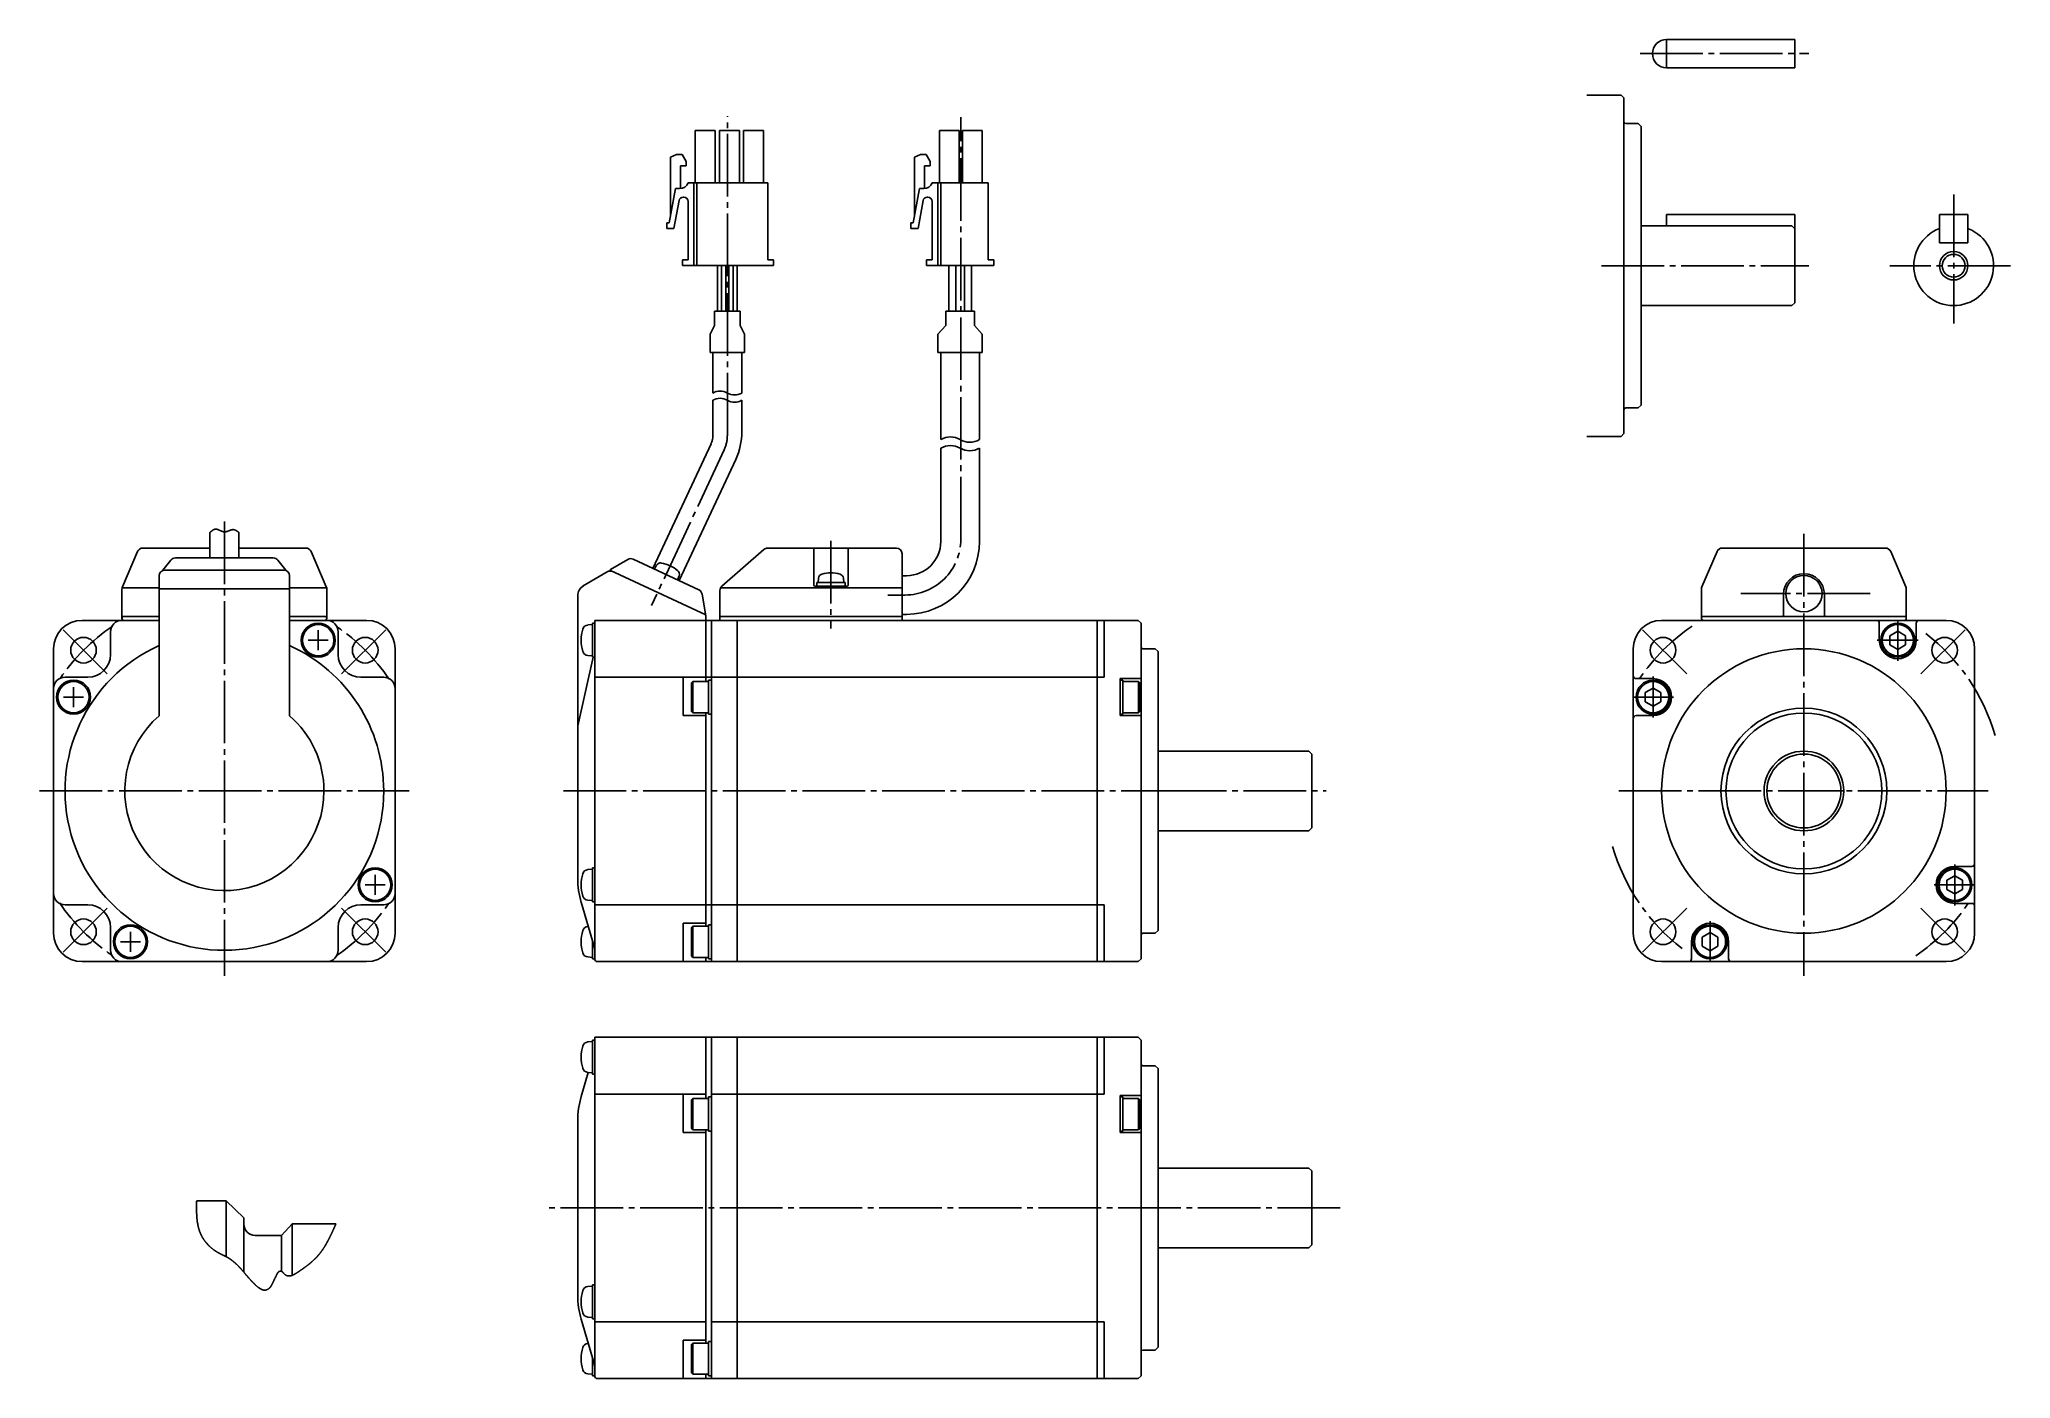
# Model space of a CAD drawing. Extents: x -169 to 177, y -107 to 129.
import ezdxf

# ---------------------------------------------------------------- set-up
doc = ezdxf.new("R2010")
doc.units = 0
doc.linetypes.add('DASH_CENTER', pattern=[14, 11, -1, 1, -1])
doc.layers.get('0').update_dxf_attribs({"linetype": 'CONTINUOUS'})

msp = doc.modelspace()

# ---------------------------------------------------------------- linework, layer by layer
at = {"color": 7, "linetype": 'CONTINUOUS'}
for p, q in [((116.46, 128.62), (138.96, 128.62)), ((116.46, 128.62), (116.46, 123.62)), ((138.96, 128.62), (138.96, 123.62)), ((116.46, 123.62), (138.96, 123.62)), ((108.46, 118.83), (102.46, 118.83)), ((108.46, 118.83), (102.46, 118.83)), ((108.46, 118.83), (108.96, 118.33)), ((108.96, 118.33), (108.96, 63.53)), ((108.96, 118.33), (108.96, 63.53)), ((-54.24, 112.6), (-54.24, 103.4)), ((-50.74, 112.6), (-54.24, 112.6)), ((-50.74, 103.4), (-50.74, 112.6)), ((-49.99, 112.6), (-46.49, 112.6)), ((-49.99, 103.4), (-49.99, 112.6)), ((-46.49, 112.6), (-46.49, 103.4)), ((-42.24, 112.6), (-45.74, 112.6)), ((-45.74, 112.6), (-45.74, 103.4)), ((-42.24, 103.4), (-42.24, 112.6)), ((-7.85, 112.6), (-11.35, 112.6)), ((-11.35, 112.6), (-11.35, 103.4)), ((-7.85, 103.4), (-7.85, 112.6)), ((-3.8, 112.6), (-7.3, 112.6)), ((-7.3, 112.6), (-7.3, 103.4)), ((-3.8, 103.4), (-3.8, 112.6)), ((109.26, 113.83), (111.46, 113.83)), ((109.26, 113.83), (111.46, 113.83)), ((111.46, 113.83), (111.96, 113.33)), ((111.46, 113.83), (111.96, 113.33)), ((111.96, 113.33), (111.96, 88.83)), ((111.96, 113.33), (111.96, 88.83)), ((-57.57, 108.4), (-58.57, 107.9)), ((-58.57, 97.77), (-58.57, 107.9)), ((-57.57, 108.4), (-56.57, 108.4)), ((-56.57, 108.4), (-55.82, 107.15)), ((-14.69, 108.4), (-15.69, 107.9)), ((-15.69, 97.77), (-15.69, 107.9)), ((-14.69, 108.4), (-13.69, 108.4)), ((-13.69, 108.4), (-12.94, 107.15)), ((-56.82, 106.4), (-55.82, 106.4)), ((-56.82, 102.4), (-56.82, 106.4)), ((-55.82, 107.15), (-55.82, 106.4)), ((-13.94, 102.4), (-13.94, 106.4)), ((-13.94, 106.4), (-12.94, 106.4)), ((-12.94, 107.15), (-12.94, 106.4)), ((-58.82, 96.4), (-57.73, 102.4)), ((-56.99, 102.4), (-57.73, 102.4)), ((-56.36, 100.9), (-56.24, 100.9)), ((-55.49, 103.4), (-51.99, 103.4)), ((-54.49, 103.39), (-54.49, 88.89)), ((-53.99, 88.89), (-53.99, 103.39)), ((-51.99, 103.4), (-50.74, 103.4)), ((-49.99, 103.4), (-50.74, 103.4)), ((-46.49, 103.4), (-49.99, 103.4)), ((-41.49, 103.4), (-46.49, 103.4)), ((-41.49, 103.4), (-41.49, 89.9)), ((-15.94, 96.4), (-14.85, 102.4)), ((-14.1, 102.4), (-14.85, 102.4)), ((-13.48, 100.9), (-13.35, 100.9)), ((-2.8, 103.4), (-12.6, 103.4)), ((-11.6, 103.39), (-11.6, 88.89)), ((-11.1, 103.4), (-11.1, 88.89)), ((-2.8, 103.4), (-2.8, 89.9)), ((-57.1, 100.28), (-57.99, 95.4)), ((-55.49, 89.9), (-55.49, 100.15)), ((-14.21, 100.28), (-15.1, 95.4)), ((-12.6, 89.9), (-12.6, 100.15)), ((116.46, 97.83), (116.46, 95.83)), ((138.96, 97.83), (116.46, 97.83)), ((138.96, 97.83), (138.96, 82.33)), ((138.96, 97.83), (138.96, 82.33)), ((164.4, 97.83), (164.4, 92.83)), ((169.4, 97.83), (164.4, 97.83)), ((169.4, 97.83), (169.4, 92.83)), ((-59.24, 96.4), (-59.24, 95.4)), ((-58.82, 96.4), (-59.24, 96.4)), ((-59.24, 95.4), (-57.99, 95.4)), ((-15.94, 96.4), (-16.35, 96.4)), ((-16.35, 96.4), (-16.35, 95.4)), ((-16.35, 95.4), (-15.1, 95.4)), ((111.96, 95.83), (138.46, 95.83)), ((112.46, 95.83), (138.46, 95.83)), ((138.96, 95.33), (138.46, 95.83)), ((138.96, 95.33), (138.46, 95.83)), ((169.4, 92.83), (164.4, 92.83)), ((-55.49, 89.9), (-56.49, 89.9)), ((-56.49, 89.9), (-56.49, 88.89)), ((-56.49, 88.89), (-55.79, 88.89)), ((-55.79, 88.89), (-54.49, 88.89)), ((-54.49, 88.89), (-54.49, 89.9)), ((-40.49, 88.89), (-54.49, 88.89)), ((-54.49, 88.89), (-54.49, 88.89)), ((-50.36, 80.82), (-50.36, 88.89)), ((-49.61, 80.82), (-49.61, 88.89)), ((-48.86, 80.82), (-48.86, 88.89)), ((-48.36, 80.82), (-48.36, 88.89)), ((-47.61, 80.82), (-47.61, 88.89)), ((-46.86, 80.82), (-46.86, 88.89)), ((-40.49, 89.9), (-41.49, 89.9)), ((-40.49, 88.89), (-40.49, 89.9)), ((-12.6, 89.9), (-13.6, 89.9)), ((-13.6, 89.9), (-13.6, 88.89)), ((-13.6, 88.89), (-1.8, 88.89)), ((-11.6, 88.89), (-11.6, 89.9)), ((-9.7, 88.89), (-9.7, 80.82)), ((-8.45, 88.89), (-8.45, 80.82)), ((-6.95, 88.89), (-6.95, 80.82)), ((-5.7, 88.89), (-5.7, 80.82)), ((-1.8, 89.9), (-2.8, 89.9)), ((-1.8, 88.89), (-1.8, 89.9)), ((111.96, 88.83), (111.96, 64.33)), ((111.96, 88.83), (111.96, 64.33)), ((-50.86, 80.82), (-50.86, 78.32)), ((-50.86, 80.82), (-46.36, 80.82)), ((-46.36, 78.32), (-46.36, 80.82)), ((-10.2, 80.82), (-10.2, 78.32)), ((-10.2, 80.82), (-5.2, 80.82)), ((-5.2, 78.32), (-5.2, 80.82)), ((138.46, 81.83), (111.96, 81.83)), ((111.96, 70.39), (111.96, 81.83)), ((138.46, 81.83), (112.46, 81.83)), ((125.86, 81.83), (113.46, 81.83)), ((138.46, 81.83), (138.96, 82.33)), ((138.46, 81.83), (138.96, 82.33)), ((-50.86, 78.32), (-51.61, 76.82)), ((-51.61, 76.82), (-51.61, 73.57)), ((-46.36, 78.32), (-45.61, 76.82)), ((-45.61, 76.82), (-45.61, 73.57)), ((-10.2, 78.32), (-11.6, 76.82)), ((-11.6, 76.82), (-11.6, 73.57)), ((-5.2, 78.32), (-3.8, 76.82)), ((-3.8, 76.82), (-3.8, 73.57)), ((-51.61, 73.57), (-45.61, 73.57)), ((-51.16, 73.57), (-51.16, 66.46)), ((-46.06, 66.46), (-46.06, 73.57)), ((-11.6, 73.57), (-3.8, 73.57)), ((-11.1, 73.57), (-11.1, 58.28)), ((-4.3, 58.28), (-4.3, 73.57)), ((111.96, 65.59), (111.96, 70.98)), ((-51.16, 59.01), (-51.16, 65.18)), ((-46.06, 65.18), (-46.06, 59.67)), ((108.96, 63.53), (108.96, 59.33)), ((108.96, 63.53), (108.96, 59.33)), ((111.46, 63.83), (109.26, 63.83)), ((111.46, 63.83), (109.26, 63.83)), ((111.96, 64.33), (111.46, 63.83)), ((111.96, 64.33), (111.46, 63.83)), ((108.46, 58.83), (108.96, 59.33)), ((-51.48, 57.55), (-61.7, 35.64)), ((-11.1, 40.35), (-11.1, 56.76)), ((-4.3, 40.35), (-4.3, 56.76)), ((102.46, 58.83), (108.46, 58.83)), ((102.46, 58.83), (108.46, 58.83)), ((-57.08, 33.48), (-47.14, 54.79)), ((-139.55, 37.46), (-139.55, 41.91)), ((-134.45, 41.96), (-134.45, 37.46)), ((-154.92, 32.39), (-152.26, 38.59)), ((-151.34, 39.2), (-139.55, 39.2)), ((-134.45, 39.2), (-122.66, 39.2)), ((-121.74, 38.59), (-119.08, 32.39)), ((-49.56, 32.5), (-42.18, 38.95)), ((-18.9, 39.2), (-41.52, 39.2)), ((-33.4, 39.2), (-33.4, 32.7)), ((-27.4, 32.7), (-27.4, 39.2)), ((-17.9, 35.7), (-17.9, 38.2)), ((-17.9, 26.5), (-17.9, 38.2)), ((122.66, 32.39), (125.32, 38.59)), ((126.23, 39.2), (150.08, 39.2)), ((150.08, 39.2), (150.58, 39.2)), ((150.58, 39.2), (154.92, 39.2)), ((155.83, 38.59), (158.49, 32.39)), ((-147.81, 35.29), (-146.41, 37.05)), ((-147.45, 35.32), (-126.55, 35.32)), ((-145.6, 37.46), (-128.4, 37.46)), ((-126.19, 35.29), (-127.59, 37.05)), ((-69.71, 35.03), (-73.92, 32.55)), ((-69.14, 35.41), (-66.1, 37.21)), ((-69.14, 35.41), (-66.1, 37.21)), ((-69.13, 35.24), (-52.4, 27.44)), ((-53.6, 31.86), (-65.17, 37.25)), ((-61.04, 36.19), (-61.43, 35.51)), ((-155, 27), (-155, 31.99)), ((-148.45, 32.2), (-154.98, 32.2)), ((-148.45, 34.32), (-148.45, 9.73)), ((-125.55, 32.01), (-148.45, 32.01)), ((-125.55, 9.73), (-125.55, 34.32)), ((-125.55, 32.2), (-119.02, 32.2)), ((-119, 31.99), (-119, 26.85)), ((-57.35, 33.61), (-57.08, 34.35)), ((-49.9, 27.2), (-49.9, 31.75)), ((-17.9, 32.2), (-49.79, 32.2)), ((-33.2, 32.5), (-27.6, 32.5)), ((-32.9, 33.14), (-32.9, 32.5)), ((-27.9, 33.14), (-32.9, 33.14)), ((-32.58, 33.92), (-32.65, 33.14)), ((-32.65, 33.14), (-31.7, 33.14)), ((-31.7, 33.14), (-29.1, 33.14)), ((-29.1, 33.14), (-28.15, 33.14)), ((-28.15, 33.14), (-28.22, 33.92)), ((-27.9, 32.5), (-27.9, 33.14)), ((-17.9, 34.35), (-17.1, 34.35)), ((122.58, 26.85), (122.58, 31.99)), ((158.58, 31.99), (158.58, 26.85)), ((-74.9, 14), (-74.9, 30.83)), ((-53.05, 31.12), (-52.47, 27.64)), ((136.98, 31.1), (136.98, 27.4)), ((144.18, 31.1), (144.18, 27.4)), ((-148.45, 26.5), (-162, 26.5)), ((-157, 20.5), (-157, 24.5)), ((-157, 20.5), (-157, 24.5)), ((-155, 27), (-155, 26.85)), ((-148.45, 27.2), (-154.65, 27.2)), ((-125.55, 27.2), (-119.35, 27.2)), ((-112, 26.5), (-125.55, 26.5)), ((-120.5, 23), (-120.5, 24.75)), ((-117, 24.5), (-117, 20.5)), ((-72.3, 25.75), (-73.15, 25.68)), ((-72.3, 26), (-71.92, 26)), ((-72.3, 20), (-72.3, 26)), ((-72.3, 23), (-72.3, 25.75)), ((-52.4, 26.5), (-71.92, 26.5)), ((-71.92, -31.12), (-71.92, 26.5)), ((-71.92, 26), (-71.92, 20)), ((-52.4, 27.44), (-52.4, 26.5)), ((-52.4, 27), (-52.4, 24)), ((23.6, 26.5), (-52.4, 26.5)), ((-52.4, 15.75), (-52.4, 26.5)), ((-52.4, 23), (-52.4, 25.75)), ((-51.4, 15.54), (-51.4, 26.5)), ((-17.9, 27.2), (-49.9, 27.2)), ((-49.9, 27.2), (-49.9, 26.5)), ((-46.9, -33.5), (-46.9, 26.5)), ((-46.9, 26.5), (-46.9, -33.5)), ((-17.9, 27.55), (-17.1, 27.55)), ((16.4, 26.5), (16.4, -33.5)), ((17.6, 26.5), (17.6, 16.5)), ((23.6, 26.5), (24.1, 26)), ((24.1, 26), (24.1, -28.8)), ((165.58, 26.5), (115.58, 26.5)), ((158.58, 26.5), (122.58, 26.5)), ((122.93, 27.2), (133.01, 27.2)), ((122.98, 26.5), (124.08, 26.5)), ((124.08, 26.5), (125.78, 26.5)), ((125.78, 26.5), (131.08, 26.5)), ((131.08, 26.5), (135.58, 26.5)), ((133.01, 27.2), (140.58, 27.2)), ((148.08, 26.5), (133.08, 26.5)), ((135.58, 26.5), (136.08, 26.5)), ((136.08, 26.5), (145.08, 26.5)), ((140.58, 27.2), (148.14, 27.2)), ((145.08, 26.5), (145.58, 26.5)), ((145.58, 26.5), (150.08, 26.5)), ((148.27, 27.2), (148.14, 27.2)), ((158.23, 27.2), (148.27, 27.2)), ((150.08, 26.5), (152.38, 26.5)), ((152.38, 26.5), (152.88, 26.5)), ((152.88, 26.5), (153.58, 26.5)), ((153.58, 26.5), (154.08, 26.5)), ((153.83, 23), (153.83, 26)), ((154.08, 26.5), (158.18, 26.5)), ((157.08, 24.6), (155.69, 23.8)), ((158.46, 23.8), (157.08, 24.6)), ((160.33, 23), (160.33, 26)), ((-167, 21.5), (-167, -28.5)), ((-120.5, 23), (-122.25, 23)), ((-120.5, 23), (-120.5, 21.25)), ((-120.5, 23), (-118.75, 23)), ((-107, 21.5), (-107, -28.5)), ((-72.3, 20.25), (-72.3, 23)), ((-52.4, 20.25), (-52.4, 23)), ((24.4, 21.5), (26.6, 21.5)), ((26.6, 21.5), (27.1, 21)), ((27.1, 21), (27.1, -3.5)), ((110.58, -28.5), (110.58, 21.5)), ((155.69, 23.8), (155.69, 22.2)), ((155.69, 22.2), (157.08, 21.4)), ((157.08, 21.4), (158.46, 22.2)), ((158.46, 22.2), (158.46, 23.8)), ((170.58, 9.17), (170.58, 21.5)), ((-72.18, 20), (-74.9, 7.93)), ((-73.15, 20.32), (-72.3, 20.25)), ((-72.3, 20), (-71.92, 20)), ((-167, 14.5), (-167, -21.5)), ((-167, -21.5), (-167, 14.5)), ((-165, 16.5), (-161, 16.5)), ((-163.5, 13), (-163.5, 14.75)), ((-113, 16.5), (-109, 16.5)), ((-107, 14.5), (-107, -21.5)), ((-107, -21.5), (-107, 14.5)), ((-74.9, 14), (-74.9, -18.84)), ((-71.92, 16.5), (-52.4, 16.5)), ((-56.4, 16.5), (-56.4, 9.75)), ((-54.65, 15.75), (-54.9, 15.5)), ((-54.9, 10.5), (-54.9, 15.5)), ((-54.65, 15.75), (-54.65, 10.25)), ((-54.65, 15.75), (-51.9, 15.75)), ((-52.4, 16.5), (17.6, 16.5)), ((-51.9, 10), (-51.9, 16)), ((-51.9, 16), (-51.4, 16)), ((-51.4, -33.5), (-51.4, 16.5)), ((-51.4, 13), (-51.4, 16)), ((20.4, 9.75), (20.4, 16.25)), ((20.4, 16.25), (24.1, 16.25)), ((20.4, 16), (20.9, 16)), ((20.4, 16), (20.4, 13)), ((20.9, 16), (20.9, 10)), ((20.9, 15.75), (23.65, 15.75)), ((23.9, 15.5), (23.65, 15.75)), ((23.65, 10.25), (23.65, 15.75)), ((23.9, 15.5), (23.9, 10.5)), ((110.58, 14.5), (110.58, -21.5)), ((114.08, 16.25), (111.08, 16.25)), ((114.08, 14.6), (112.69, 13.8)), ((115.46, 13.8), (114.08, 14.6)), ((170.58, 14.5), (170.58, 9.17)), ((-163.5, 13), (-165.25, 13)), ((-163.5, 13), (-163.5, 11.25)), ((-163.5, 13), (-161.75, 13)), ((-54.9, 10.5), (-54.65, 10.25)), ((-51.4, 10), (-51.4, 13)), ((20.4, 13), (20.4, 10)), ((23.65, 10.25), (23.9, 10.5)), ((112.69, 13.8), (112.69, 12.2)), ((112.69, 12.2), (114.08, 11.4)), ((114.08, 11.4), (115.46, 12.2)), ((115.46, 12.2), (115.46, 13.8)), ((-56.4, 9.75), (-52.4, 9.75)), ((-51.9, 10.25), (-54.65, 10.25)), ((-52.4, -27.25), (-52.4, 10.25)), ((-51.9, 10), (-51.4, 10)), ((20.4, 10), (20.9, 10)), ((20.4, 9.75), (24.1, 9.75)), ((23.65, 10.25), (20.9, 10.25)), ((114.08, 9.75), (111.08, 9.75)), ((170.58, 9.17), (170.58, -21.5)), ((170.58, -28.5), (170.58, 9.17)), ((27.1, 3.5), (53.6, 3.5)), ((53.6, 3.5), (54.1, 3)), ((54.1, 3), (54.1, -10)), ((27.1, -3.5), (27.1, -28)), ((53.6, -10.5), (54.1, -10)), ((27.1, -21.93), (27.1, -10.5)), ((53.6, -10.5), (27.1, -10.5)), ((-72.3, -17.25), (-73.15, -17.32)), ((-72.3, -17), (-71.92, -17)), ((-72.3, -23), (-72.3, -17)), ((-72.3, -20), (-72.3, -17.25)), ((-71.92, -17), (-71.92, -23)), ((167.08, -16.75), (170.08, -16.75)), ((167.08, -16.75), (170.08, -16.75)), ((-110.5, -20), (-112.25, -20)), ((-110.5, -20), (-110.5, -18.25)), ((-110.5, -20), (-110.5, -21.75)), ((-110.5, -20), (-108.75, -20)), ((-72.3, -22.75), (-72.3, -20)), ((167.08, -18.4), (165.69, -19.2)), ((165.69, -19.2), (165.69, -20.8)), ((168.46, -19.2), (167.08, -18.4)), ((168.46, -20.8), (168.46, -19.2)), ((-161, -23.5), (-165, -23.5)), ((-113, -23.5), (-109, -23.5)), ((-74.29, -23.07), (-72, -30.84)), ((-73.15, -22.68), (-72.3, -22.75)), ((-72.3, -23), (-71.92, -23)), ((-71.92, -23.5), (-52.4, -23.5)), ((-52.4, -23.5), (-39.4, -23.5)), ((17.6, -23.5), (-46.2, -23.5)), ((17.6, -23.5), (17.6, -33.5)), ((27.1, -26.74), (27.1, -21.35)), ((165.69, -20.8), (167.08, -21.6)), ((167.08, -21.6), (168.46, -20.8)), ((167.08, -23.25), (170.08, -23.25)), ((167.08, -23.25), (170.08, -23.25)), ((-157, -27.5), (-157, -31.5)), ((-117, -27.5), (-117, -31.5)), ((-73.04, -27.31), (-73.15, -27.32)), ((-71.92, -27), (-71.92, -33)), ((-56.4, -26.75), (-56.4, -33.5)), ((-56.4, -26.75), (-52.4, -26.75)), ((-54.65, -27.25), (-54.9, -27.5)), ((-54.9, -32.5), (-54.9, -27.5)), ((-54.65, -27.25), (-54.65, -32.75)), ((-54.65, -27.25), (-51.9, -27.25)), ((-51.9, -33), (-51.9, -27)), ((-51.9, -27), (-51.4, -27)), ((-51.4, -30), (-51.4, -27)), ((-153.5, -30), (-155.25, -30)), ((-153.5, -30), (-153.5, -28.25)), ((-153.5, -30), (-153.5, -31.75)), ((-153.5, -30), (-151.75, -30)), ((-72.3, -33), (-72.3, -29.83)), ((-72.3, -32.75), (-72.3, -30)), ((-51.4, -33), (-51.4, -30)), ((24.1, -28.8), (24.1, -33)), ((26.6, -28.5), (24.4, -28.5)), ((27.1, -28), (26.6, -28.5)), ((120.83, -30), (120.83, -33)), ((124.08, -28.4), (122.69, -29.2)), ((122.69, -29.2), (122.69, -30.8)), ((122.69, -30.8), (124.08, -31.6)), ((125.46, -29.2), (124.08, -28.4)), ((124.08, -31.6), (125.46, -30.8)), ((125.46, -30.8), (125.46, -29.2)), ((127.33, -30), (127.33, -33)), ((-112, -33.5), (-162, -33.5)), ((-155, -33.5), (-119, -33.5)), ((-119, -33.5), (-155, -33.5)), ((-73.15, -32.68), (-72.3, -32.75)), ((-72.3, -33), (-71.92, -33)), ((-71.92, -33), (-71.92, -31.41)), ((-71.42, -33.5), (-52.4, -33.5)), ((-54.9, -32.5), (-54.65, -32.75)), ((-51.9, -32.75), (-54.65, -32.75)), ((-52.4, -33.5), (-52.4, -32.75)), ((-52.4, -33.5), (17.6, -33.5)), ((-51.9, -33), (-51.4, -33)), ((17.6, -33.5), (23.6, -33.5)), ((23.6, -33.5), (24.1, -33)), ((165.58, -33.5), (115.58, -33.5)), ((158.58, -33.5), (122.58, -33.5)), ((-72.3, -47.54), (-73.15, -47.61)), ((-72.3, -53.29), (-72.3, -47.29)), ((-72.3, -47.29), (-71.92, -47.29)), ((-72.3, -50.29), (-72.3, -47.54)), ((-52.4, -46.79), (-71.92, -46.79)), ((-71.92, -104.41), (-71.92, -46.79)), ((-71.92, -47.29), (-71.92, -53.29)), ((-71.92, -47.29), (-71.92, -53.29)), ((-52.4, -57.54), (-52.4, -46.79)), ((-51.4, -46.79), (-52.4, -46.79)), ((-51.4, -46.79), (-45.9, -46.79)), ((-51.4, -46.79), (-51.4, -106.79)), ((-46.9, -46.79), (-45.9, -46.79)), ((-46.9, -46.79), (23.6, -46.79)), ((-46.9, -106.79), (-46.9, -46.79)), ((16.4, -46.79), (16.4, -106.79)), ((17.6, -46.79), (17.6, -56.79)), ((23.6, -46.79), (24.1, -47.29)), ((24.1, -47.29), (24.1, -106.29)), ((-72.3, -53.04), (-72.3, -50.29)), ((24.4, -51.79), (26.6, -51.79)), ((26.6, -51.79), (27.1, -52.29)), ((-73.04, -52.97), (-74.29, -57.22)), ((-73.15, -52.97), (-72.3, -53.04)), ((-72.3, -53.29), (-71.92, -53.29)), ((27.1, -52.29), (27.1, -101.29)), ((-71.92, -56.79), (-52.4, -56.79)), ((-56.4, -56.79), (-56.4, -63.54)), ((-54.65, -57.54), (-54.9, -57.79)), ((-54.9, -62.79), (-54.9, -57.79)), ((-54.65, -57.54), (-51.9, -57.54)), ((-54.65, -57.54), (-54.65, -63.04)), ((-51.9, -63.29), (-51.9, -57.29)), ((-51.9, -57.29), (-51.4, -57.29)), ((-51.4, -56.79), (17.6, -56.79)), ((20.4, -63.54), (20.4, -57.04)), ((20.4, -57.04), (24.1, -57.04)), ((20.4, -57.29), (20.9, -57.29)), ((20.9, -57.29), (20.9, -63.29)), ((20.9, -57.54), (23.65, -57.54)), ((23.9, -57.79), (23.65, -57.54)), ((23.65, -63.04), (23.65, -57.54)), ((23.9, -57.79), (23.9, -62.79)), ((-74.9, -92.13), (-74.9, -61.45)), ((-56.4, -63.54), (-52.4, -63.54)), ((-54.9, -62.79), (-54.65, -63.04)), ((-51.9, -63.04), (-54.65, -63.04)), ((-52.4, -100.54), (-52.4, -63.04)), ((-51.9, -63.29), (-51.4, -63.29)), ((20.4, -63.29), (20.9, -63.29)), ((20.4, -63.54), (24.1, -63.54)), ((23.65, -63.04), (20.9, -63.04)), ((23.65, -63.04), (23.9, -62.79)), ((27.1, -68.59), (27.1, -84.99)), ((27.1, -69.79), (53.6, -69.79)), ((53.6, -69.79), (54.1, -70.29)), ((54.1, -70.29), (54.1, -83.29)), ((-136.69, -75.55), (-141.86, -75.55)), ((-136.69, -75.55), (-133.57, -78.55)), ((-136.69, -85.35), (-136.69, -75.55)), ((-133.57, -88.09), (-133.57, -78.55)), ((-126.93, -81.63), (-125.07, -79.59)), ((-117.39, -79.59), (-125.07, -79.59)), ((-125.07, -88.63), (-125.07, -79.59)), ((-131.57, -81.63), (-126.93, -81.63)), ((-126.93, -81.63), (-126.93, -87.95)), ((53.6, -83.79), (27.1, -83.79)), ((53.6, -83.79), (54.1, -83.29)), ((-72.3, -90.54), (-73.15, -90.61)), ((-72.3, -90.29), (-71.92, -90.29)), ((-72.3, -96.29), (-72.3, -90.29)), ((-72.3, -93.29), (-72.3, -90.54)), ((-72.3, -96.04), (-72.3, -93.29)), ((-71.92, -90.29), (-71.92, -96.29)), ((-74.29, -96.36), (-72, -104.13)), ((-73.15, -95.97), (-72.3, -96.04)), ((-72.3, -96.29), (-71.92, -96.29)), ((-71.92, -96.79), (-52.4, -96.79)), ((-51.4, -96.79), (17.6, -96.79)), ((17.6, -96.79), (17.6, -106.79)), ((-71.92, -100.29), (-71.92, -106.29)), ((-56.4, -100.04), (-52.4, -100.04)), ((-56.4, -100.04), (-56.4, -106.79)), ((-51.9, -100.29), (-51.4, -100.29)), ((-51.9, -106.29), (-51.9, -100.29)), ((-73.04, -100.6), (-73.15, -100.61)), ((-72.3, -106.29), (-72.3, -103.12)), ((-72.3, -106.04), (-72.3, -103.29)), ((-54.65, -100.54), (-54.9, -100.79)), ((-54.9, -105.79), (-54.9, -100.79)), ((-54.65, -100.54), (-51.9, -100.54)), ((-54.65, -100.54), (-54.65, -106.04)), ((26.6, -101.79), (24.4, -101.79)), ((27.1, -101.29), (26.6, -101.79)), ((-73.15, -105.97), (-72.3, -106.04)), ((-72.3, -106.29), (-71.92, -106.29)), ((-71.92, -106.29), (-71.92, -104.7)), ((-71.9, -104.77), (-71.9, -104.79)), ((-71.42, -106.79), (-52.4, -106.79)), ((-69.9, -106.79), (-52.4, -106.79)), ((-54.9, -105.79), (-54.65, -106.04)), ((-51.9, -106.04), (-54.65, -106.04)), ((-52.4, -106.79), (-52.4, -106.04)), ((-52.4, -106.79), (-51.4, -106.79)), ((-51.9, -106.29), (-51.4, -106.29)), ((-45.9, -106.79), (-51.4, -106.79)), ((-45.9, -106.79), (-46.9, -106.79)), ((-46.9, -106.79), (23.6, -106.79)), ((24.1, -106.29), (23.6, -106.79))]:
    msp.add_line(p, q, dxfattribs=at)
at = {"color": 1, "linetype": 'DASH_CENTER'}
for p, q in [((111.81, 126.12), (141.46, 126.12)), ((-48.61, 59.01), (-48.61, 115.1)), ((-7.58, 40.75), (-7.58, 114.95)), ((166.9, 101.33), (166.9, 78.69)), ((105.04, 88.83), (141.46, 88.83)), ((176.9, 88.83), (155.7, 88.83)), ((-49.17, 56.47), (-61.93, 29.12)), ((-137, 43.88), (-137, -36)), ((140.58, 41.7), (140.58, -36)), ((-30.4, 40.47), (-30.4, 25.07)), ((152.24, 31.2), (129.47, 31.2)), ((-20.4, 30.95), (-17.38, 30.95)), ((-157.57, 17.07), (-165.68, 25.18)), ((-116.43, 17.07), (-108.32, 25.18)), ((120.01, 17.07), (111.89, 25.18)), ((157.08, 26.6), (157.08, 19.4)), ((161.14, 17.07), (169.26, 25.18)), ((160.68, 23), (153.48, 23)), ((114.08, 16.6), (114.08, 9.4)), ((117.68, 13), (110.48, 13)), ((-169.5, -3.5), (-104.5, -3.5)), ((-77.4, -3.5), (28.1, -3.5)), ((28.1, -3.5), (56.6, -3.5)), ((108.08, -3.5), (172.97, -3.5)), ((147.08, -3.5), (147.58, -3.5)), ((167.08, -16.4), (167.08, -23.6)), ((170.68, -20), (163.48, -20)), ((-157.57, -24.07), (-165.68, -32.18)), ((-116.43, -24.07), (-108.32, -32.18)), ((120.01, -24.07), (111.89, -32.18)), ((161.14, -24.07), (169.26, -32.18)), ((124.08, -26.4), (124.08, -33.6)), ((59.1, -76.79), (-79.9, -76.79))]:
    msp.add_line(p, q, dxfattribs=at)
at = {"color": 2}
for points in [[(-134.45, 41.96, 0), (-134.47, 41.97, 0), (-134.49, 41.99, 0), (-134.51, 42, 0), (-134.54, 42.02, 0), (-134.56, 42.03, 0), (-134.58, 42.05, 0), (-134.6, 42.07, 0), (-134.62, 42.08, 0), (-134.65, 42.1, 0), (-134.67, 42.11, 0), (-134.69, 42.13, 0), (-134.71, 42.14, 0), (-134.73, 42.16, 0), (-134.75, 42.17, 0), (-134.78, 42.19, 0), (-134.8, 42.2, 0), (-134.82, 42.21, 0), (-134.84, 42.23, 0), (-134.86, 42.24, 0), (-134.88, 42.25, 0), (-134.91, 42.27, 0), (-134.93, 42.28, 0), (-134.95, 42.29, 0), (-134.97, 42.3, 0), (-135, 42.31, 0), (-135.02, 42.33, 0), (-135.04, 42.34, 0), (-135.06, 42.35, 0), (-135.08, 42.36, 0), (-135.11, 42.37, 0), (-135.13, 42.37, 0), (-135.15, 42.38, 0), (-135.17, 42.39, 0), (-135.19, 42.4, 0), (-135.22, 42.4, 0), (-135.24, 42.41, 0), (-135.26, 42.42, 0), (-135.28, 42.42, 0), (-135.31, 42.43, 0), (-135.33, 42.43, 0), (-135.35, 42.43, 0), (-135.38, 42.44, 0), (-135.4, 42.44, 0), (-135.42, 42.44, 0), (-135.44, 42.44, 0), (-135.47, 42.44, 0), (-135.49, 42.44, 0), (-135.51, 42.44, 0), (-135.54, 42.44, 0), (-135.56, 42.44, 0), (-135.58, 42.43, 0), (-135.61, 42.43, 0), (-135.63, 42.43, 0), (-135.65, 42.42, 0), (-135.68, 42.42, 0), (-135.7, 42.41, 0), (-135.72, 42.41, 0), (-135.75, 42.4, 0), (-135.77, 42.4, 0), (-135.79, 42.39, 0), (-135.82, 42.38, 0), (-135.84, 42.38, 0), (-135.87, 42.37, 0), (-135.89, 42.36, 0), (-135.91, 42.35, 0), (-135.94, 42.34, 0), (-135.96, 42.34, 0), (-135.98, 42.33, 0), (-136.01, 42.32, 0), (-136.03, 42.31, 0), (-136.06, 42.3, 0), (-136.08, 42.29, 0), (-136.1, 42.28, 0), (-136.13, 42.27, 0), (-136.15, 42.26, 0), (-136.18, 42.25, 0), (-136.2, 42.24, 0), (-136.22, 42.23, 0), (-136.25, 42.23, 0), (-136.27, 42.22, 0), (-136.3, 42.21, 0), (-136.32, 42.2, 0), (-136.35, 42.19, 0), (-136.37, 42.18, 0), (-136.4, 42.17, 0), (-136.42, 42.16, 0), (-136.44, 42.15, 0), (-136.47, 42.14, 0), (-136.49, 42.14, 0), (-136.52, 42.13, 0), (-136.54, 42.12, 0), (-136.57, 42.11, 0), (-136.59, 42.11, 0), (-136.62, 42.1, 0), (-136.64, 42.09, 0), (-136.66, 42.09, 0), (-136.69, 42.08, 0), (-136.71, 42.08, 0), (-136.74, 42.07, 0), (-136.76, 42.07, 0), (-136.79, 42.06, 0), (-136.81, 42.06, 0), (-136.84, 42.06, 0), (-136.86, 42.05, 0), (-136.88, 42.05, 0), (-136.91, 42.05, 0), (-136.93, 42.05, 0), (-136.96, 42.05, 0), (-136.98, 42.05, 0), (-137.01, 42.05, 0), (-137.03, 42.05, 0), (-137.06, 42.05, 0), (-137.08, 42.06, 0), (-137.1, 42.06, 0), (-137.13, 42.06, 0), (-137.15, 42.07, 0), (-137.18, 42.07, 0), (-137.2, 42.08, 0), (-137.23, 42.08, 0), (-137.25, 42.09, 0), (-137.28, 42.1, 0), (-137.3, 42.11, 0), (-137.32, 42.11, 0), (-137.35, 42.12, 0), (-137.37, 42.13, 0), (-137.4, 42.14, 0), (-137.42, 42.15, 0), (-137.45, 42.16, 0), (-137.47, 42.17, 0), (-137.5, 42.18, 0), (-137.52, 42.19, 0), (-137.54, 42.2, 0), (-137.57, 42.21, 0), (-137.59, 42.22, 0), (-137.62, 42.23, 0), (-137.64, 42.24, 0), (-137.66, 42.25, 0), (-137.69, 42.26, 0), (-137.71, 42.27, 0), (-137.74, 42.28, 0), (-137.76, 42.29, 0), (-137.78, 42.3, 0), (-137.81, 42.32, 0), (-137.83, 42.33, 0), (-137.85, 42.34, 0), (-137.88, 42.35, 0), (-137.9, 42.36, 0), (-137.93, 42.37, 0), (-137.95, 42.38, 0), (-137.97, 42.39, 0), (-138, 42.4, 0), (-138.02, 42.41, 0), (-138.04, 42.42, 0), (-138.07, 42.43, 0), (-138.09, 42.44, 0), (-138.11, 42.45, 0), (-138.14, 42.46, 0), (-138.16, 42.46, 0), (-138.18, 42.47, 0), (-138.21, 42.48, 0), (-138.23, 42.49, 0), (-138.25, 42.49, 0), (-138.28, 42.5, 0), (-138.3, 42.51, 0), (-138.32, 42.51, 0), (-138.34, 42.52, 0), (-138.37, 42.52, 0), (-138.39, 42.52, 0), (-138.41, 42.53, 0), (-138.43, 42.53, 0), (-138.46, 42.53, 0), (-138.48, 42.53, 0), (-138.5, 42.53, 0), (-138.52, 42.53, 0), (-138.54, 42.53, 0), (-138.57, 42.53, 0), (-138.59, 42.53, 0), (-138.61, 42.53, 0), (-138.63, 42.52, 0), (-138.66, 42.52, 0), (-138.68, 42.51, 0), (-138.7, 42.51, 0), (-138.72, 42.5, 0), (-138.74, 42.5, 0), (-138.76, 42.49, 0), (-138.78, 42.48, 0), (-138.81, 42.47, 0), (-138.83, 42.46, 0), (-138.85, 42.45, 0), (-138.87, 42.44, 0), (-138.89, 42.43, 0), (-138.91, 42.42, 0), (-138.93, 42.41, 0), (-138.95, 42.4, 0), (-138.97, 42.38, 0), (-139, 42.37, 0), (-139.02, 42.36, 0), (-139.04, 42.34, 0), (-139.06, 42.33, 0), (-139.08, 42.31, 0), (-139.1, 42.3, 0), (-139.12, 42.28, 0), (-139.14, 42.27, 0), (-139.16, 42.25, 0), (-139.18, 42.24, 0), (-139.2, 42.22, 0), (-139.22, 42.2, 0), (-139.24, 42.19, 0), (-139.26, 42.17, 0), (-139.28, 42.15, 0), (-139.31, 42.13, 0), (-139.33, 42.12, 0), (-139.35, 42.1, 0), (-139.37, 42.08, 0), (-139.39, 42.06, 0), (-139.41, 42.04, 0), (-139.43, 42.02, 0), (-139.45, 42.01, 0), (-139.47, 41.99, 0), (-139.49, 41.97, 0), (-139.51, 41.95, 0), (-139.53, 41.93, 0), (-139.55, 41.91, 0)], [(-141.86, -75.55, 0), (-141.87, -75.59, 0), (-141.87, -75.63, 0), (-141.87, -75.67, 0), (-141.87, -75.71, 0), (-141.87, -75.75, 0), (-141.87, -75.79, 0), (-141.87, -75.83, 0), (-141.87, -75.87, 0), (-141.87, -75.91, 0), (-141.87, -75.96, 0), (-141.87, -76, 0), (-141.87, -76.04, 0), (-141.87, -76.08, 0), (-141.87, -76.12, 0), (-141.88, -76.16, 0), (-141.88, -76.2, 0), (-141.88, -76.24, 0), (-141.88, -76.28, 0), (-141.88, -76.32, 0), (-141.88, -76.36, 0), (-141.88, -76.4, 0), (-141.88, -76.44, 0), (-141.88, -76.48, 0), (-141.88, -76.52, 0), (-141.88, -76.56, 0), (-141.88, -76.6, 0), (-141.88, -76.64, 0), (-141.88, -76.68, 0), (-141.88, -76.72, 0), (-141.88, -76.77, 0), (-141.88, -76.81, 0), (-141.88, -76.85, 0), (-141.88, -76.89, 0), (-141.88, -76.93, 0), (-141.88, -76.97, 0), (-141.88, -77.01, 0), (-141.88, -77.05, 0), (-141.88, -77.09, 0), (-141.88, -77.13, 0), (-141.88, -77.17, 0), (-141.88, -77.21, 0), (-141.88, -77.25, 0), (-141.88, -77.29, 0), (-141.88, -77.33, 0), (-141.88, -77.37, 0), (-141.88, -77.41, 0), (-141.87, -77.45, 0), (-141.87, -77.49, 0), (-141.87, -77.54, 0), (-141.87, -77.58, 0), (-141.87, -77.62, 0), (-141.87, -77.66, 0), (-141.87, -77.7, 0), (-141.87, -77.74, 0), (-141.87, -77.78, 0), (-141.86, -77.82, 0), (-141.86, -77.86, 0), (-141.86, -77.9, 0), (-141.86, -77.94, 0), (-141.86, -77.98, 0), (-141.85, -78.02, 0), (-141.85, -78.06, 0), (-141.85, -78.1, 0), (-141.85, -78.14, 0), (-141.85, -78.18, 0), (-141.84, -78.22, 0), (-141.84, -78.26, 0), (-141.84, -78.3, 0), (-141.84, -78.35, 0), (-141.83, -78.39, 0), (-141.83, -78.43, 0), (-141.83, -78.47, 0), (-141.82, -78.51, 0), (-141.82, -78.55, 0), (-141.82, -78.59, 0), (-141.81, -78.63, 0), (-141.81, -78.67, 0), (-141.81, -78.71, 0), (-141.8, -78.75, 0), (-141.8, -78.79, 0), (-141.79, -78.83, 0), (-141.79, -78.87, 0), (-141.79, -78.91, 0), (-141.78, -78.95, 0), (-141.78, -78.99, 0), (-141.77, -79.03, 0), (-141.77, -79.07, 0), (-141.76, -79.11, 0), (-141.76, -79.15, 0), (-141.75, -79.19, 0), (-141.75, -79.23, 0), (-141.74, -79.27, 0), (-141.73, -79.31, 0), (-141.73, -79.35, 0), (-141.72, -79.39, 0), (-141.72, -79.43, 0), (-141.71, -79.47, 0), (-141.7, -79.51, 0), (-141.69, -79.55, 0), (-141.69, -79.59, 0), (-141.68, -79.63, 0), (-141.67, -79.67, 0), (-141.67, -79.71, 0), (-141.66, -79.75, 0), (-141.65, -79.79, 0), (-141.64, -79.83, 0), (-141.63, -79.87, 0), (-141.63, -79.91, 0), (-141.62, -79.95, 0), (-141.61, -79.99, 0), (-141.6, -80.03, 0), (-141.59, -80.07, 0), (-141.58, -80.11, 0), (-141.57, -80.15, 0), (-141.56, -80.19, 0), (-141.55, -80.23, 0), (-141.54, -80.27, 0), (-141.53, -80.31, 0), (-141.52, -80.35, 0), (-141.51, -80.39, 0), (-141.5, -80.43, 0), (-141.49, -80.46, 0), (-141.48, -80.5, 0), (-141.46, -80.54, 0), (-141.45, -80.58, 0), (-141.44, -80.62, 0), (-141.43, -80.66, 0), (-141.42, -80.7, 0), (-141.4, -80.74, 0), (-141.39, -80.77, 0), (-141.38, -80.81, 0), (-141.36, -80.85, 0), (-141.35, -80.89, 0), (-141.34, -80.93, 0), (-141.32, -80.97, 0), (-141.31, -81, 0), (-141.29, -81.04, 0), (-141.28, -81.08, 0), (-141.26, -81.12, 0), (-141.25, -81.16, 0), (-141.24, -81.19, 0), (-141.22, -81.23, 0), (-141.2, -81.27, 0), (-141.19, -81.31, 0), (-141.17, -81.34, 0), (-141.16, -81.38, 0), (-141.14, -81.42, 0), (-141.12, -81.45, 0), (-141.1, -81.49, 0), (-141.09, -81.53, 0), (-141.07, -81.56, 0), (-141.05, -81.6, 0), (-141.03, -81.64, 0), (-141.01, -81.67, 0), (-141, -81.71, 0), (-140.98, -81.75, 0), (-140.96, -81.78, 0), (-140.94, -81.82, 0), (-140.92, -81.85, 0), (-140.9, -81.89, 0), (-140.88, -81.92, 0), (-140.86, -81.96, 0), (-140.84, -81.99, 0), (-140.82, -82.03, 0), (-140.8, -82.06, 0), (-140.78, -82.1, 0), (-140.75, -82.13, 0), (-140.73, -82.17, 0), (-140.71, -82.2, 0), (-140.69, -82.23, 0), (-140.67, -82.27, 0), (-140.65, -82.3, 0), (-140.62, -82.34, 0), (-140.6, -82.37, 0), (-140.58, -82.4, 0), (-140.55, -82.44, 0), (-140.53, -82.47, 0), (-140.51, -82.5, 0), (-140.48, -82.54, 0), (-140.46, -82.57, 0), (-140.43, -82.6, 0), (-140.41, -82.63, 0), (-140.38, -82.67, 0), (-140.36, -82.7, 0), (-140.34, -82.73, 0), (-140.31, -82.76, 0), (-140.28, -82.79, 0), (-140.26, -82.83, 0), (-140.23, -82.86, 0), (-140.21, -82.89, 0), (-140.18, -82.92, 0), (-140.15, -82.95, 0), (-140.13, -82.98, 0), (-140.1, -83.01, 0), (-140.07, -83.04, 0), (-140.05, -83.07, 0), (-140.02, -83.1, 0), (-139.99, -83.13, 0), (-139.97, -83.17, 0), (-139.94, -83.19, 0), (-139.91, -83.22, 0), (-139.88, -83.25, 0), (-139.85, -83.28, 0), (-139.82, -83.31, 0), (-139.8, -83.34, 0), (-139.77, -83.37, 0), (-139.74, -83.4, 0), (-139.71, -83.43, 0), (-139.68, -83.46, 0), (-139.65, -83.49, 0), (-139.62, -83.51, 0), (-139.59, -83.54, 0), (-139.56, -83.57, 0), (-139.53, -83.6, 0), (-139.5, -83.63, 0), (-139.47, -83.65, 0), (-139.44, -83.68, 0), (-139.41, -83.71, 0), (-139.38, -83.73, 0), (-139.35, -83.76, 0), (-139.32, -83.79, 0), (-139.29, -83.81, 0), (-139.26, -83.84, 0), (-139.23, -83.87, 0), (-139.2, -83.89, 0), (-139.16, -83.92, 0), (-139.13, -83.94, 0), (-139.1, -83.97, 0), (-139.07, -83.99, 0), (-139.04, -84.02, 0), (-139, -84.04, 0), (-138.97, -84.07, 0), (-138.94, -84.09, 0), (-138.91, -84.12, 0), (-138.88, -84.14, 0), (-138.84, -84.17, 0), (-138.81, -84.19, 0), (-138.78, -84.21, 0), (-138.74, -84.24, 0), (-138.71, -84.26, 0), (-138.68, -84.28, 0), (-138.64, -84.31, 0), (-138.61, -84.33, 0), (-138.58, -84.35, 0), (-138.54, -84.38, 0), (-138.51, -84.4, 0), (-138.47, -84.42, 0), (-138.44, -84.44, 0), (-138.41, -84.46, 0), (-138.37, -84.49, 0), (-138.34, -84.51, 0), (-138.3, -84.53, 0), (-138.27, -84.55, 0), (-138.23, -84.57, 0), (-138.2, -84.59, 0), (-138.16, -84.61, 0), (-138.13, -84.63, 0), (-138.09, -84.65, 0), (-138.06, -84.67, 0), (-138.02, -84.69, 0), (-137.99, -84.71, 0), (-137.95, -84.73, 0), (-137.92, -84.75, 0), (-137.88, -84.77, 0), (-137.84, -84.79, 0), (-137.81, -84.81, 0), (-137.77, -84.82, 0), (-137.74, -84.84, 0), (-137.7, -84.86, 0), (-137.66, -84.88, 0), (-137.63, -84.9, 0), (-137.59, -84.92, 0), (-137.56, -84.93, 0), (-137.52, -84.95, 0), (-137.48, -84.97, 0), (-137.45, -84.99, 0), (-137.41, -85, 0), (-137.37, -85.02, 0), (-137.34, -85.04, 0), (-137.3, -85.06, 0), (-137.26, -85.07, 0), (-137.23, -85.09, 0), (-137.19, -85.11, 0), (-137.15, -85.13, 0), (-137.12, -85.14, 0), (-137.08, -85.16, 0), (-137.04, -85.18, 0), (-137.01, -85.2, 0), (-136.97, -85.21, 0), (-136.93, -85.23, 0), (-136.9, -85.25, 0), (-136.86, -85.27, 0), (-136.82, -85.29, 0), (-136.79, -85.3, 0), (-136.75, -85.32, 0), (-136.72, -85.34, 0), (-136.68, -85.36, 0), (-136.65, -85.38, 0), (-136.61, -85.4, 0), (-136.57, -85.42, 0), (-136.54, -85.44, 0), (-136.5, -85.46, 0), (-136.47, -85.48, 0), (-136.43, -85.5, 0), (-136.4, -85.52, 0), (-136.36, -85.54, 0), (-136.33, -85.56, 0), (-136.29, -85.58, 0), (-136.26, -85.6, 0), (-136.22, -85.62, 0), (-136.19, -85.65, 0), (-136.16, -85.67, 0), (-136.12, -85.69, 0), (-136.09, -85.71, 0), (-136.06, -85.73, 0), (-136.02, -85.76, 0), (-135.99, -85.78, 0), (-135.95, -85.8, 0), (-135.92, -85.83, 0), (-135.89, -85.85, 0), (-135.85, -85.87, 0), (-135.82, -85.9, 0), (-135.79, -85.92, 0), (-135.75, -85.94, 0), (-135.72, -85.97, 0), (-135.69, -85.99, 0), (-135.66, -86.02, 0), (-135.62, -86.04, 0), (-135.59, -86.07, 0), (-135.56, -86.09, 0), (-135.53, -86.12, 0), (-135.5, -86.14, 0), (-135.47, -86.17, 0), (-135.43, -86.19, 0), (-135.4, -86.22, 0), (-135.37, -86.24, 0), (-135.34, -86.27, 0), (-135.31, -86.3, 0), (-135.28, -86.32, 0), (-135.25, -86.35, 0), (-135.22, -86.37, 0), (-135.18, -86.4, 0), (-135.15, -86.43, 0), (-135.12, -86.45, 0), (-135.09, -86.48, 0), (-135.06, -86.51, 0), (-135.03, -86.54, 0), (-135, -86.56, 0), (-134.97, -86.59, 0), (-134.94, -86.62, 0), (-134.91, -86.65, 0), (-134.88, -86.67, 0), (-134.85, -86.7, 0), (-134.82, -86.73, 0), (-134.8, -86.76, 0), (-134.77, -86.79, 0), (-134.74, -86.81, 0), (-134.71, -86.84, 0), (-134.68, -86.87, 0), (-134.65, -86.9, 0), (-134.62, -86.93, 0), (-134.59, -86.96, 0), (-134.57, -86.99, 0), (-134.54, -87.02, 0), (-134.51, -87.05, 0), (-134.48, -87.07, 0), (-134.45, -87.1, 0), (-134.43, -87.13, 0), (-134.4, -87.16, 0), (-134.37, -87.19, 0), (-134.34, -87.22, 0), (-134.31, -87.25, 0), (-134.29, -87.28, 0), (-134.26, -87.31, 0), (-134.23, -87.34, 0), (-134.21, -87.37, 0), (-134.18, -87.4, 0), (-134.15, -87.43, 0), (-134.12, -87.46, 0), (-134.1, -87.49, 0), (-134.07, -87.52, 0), (-134.04, -87.55, 0), (-134.02, -87.58, 0), (-133.99, -87.61, 0), (-133.96, -87.64, 0), (-133.94, -87.67, 0), (-133.91, -87.7, 0), (-133.88, -87.73, 0), (-133.85, -87.76, 0), (-133.83, -87.79, 0), (-133.8, -87.83, 0), (-133.78, -87.86, 0), (-133.75, -87.89, 0), (-133.72, -87.92, 0), (-133.7, -87.95, 0), (-133.67, -87.98, 0), (-133.64, -88.01, 0), (-133.62, -88.04, 0), (-133.59, -88.07, 0), (-133.56, -88.1, 0), (-133.54, -88.13, 0), (-133.51, -88.16, 0), (-133.49, -88.19, 0), (-133.46, -88.23, 0), (-133.43, -88.26, 0), (-133.41, -88.29, 0), (-133.38, -88.32, 0), (-133.35, -88.35, 0), (-133.33, -88.38, 0), (-133.3, -88.41, 0), (-133.28, -88.44, 0), (-133.25, -88.47, 0), (-133.22, -88.5, 0), (-133.2, -88.53, 0), (-133.17, -88.57, 0), (-133.15, -88.6, 0), (-133.12, -88.63, 0), (-133.09, -88.66, 0), (-133.07, -88.69, 0), (-133.04, -88.72, 0), (-133.01, -88.75, 0), (-132.99, -88.78, 0), (-132.96, -88.81, 0), (-132.94, -88.84, 0), (-132.91, -88.87, 0), (-132.88, -88.9, 0), (-132.86, -88.94, 0), (-132.83, -88.97, 0), (-132.8, -89, 0), (-132.78, -89.03, 0), (-132.75, -89.06, 0), (-132.72, -89.09, 0), (-132.7, -89.12, 0), (-132.67, -89.15, 0), (-132.64, -89.18, 0), (-132.62, -89.21, 0), (-132.59, -89.24, 0), (-132.56, -89.27, 0), (-132.54, -89.3, 0), (-132.51, -89.33, 0), (-132.48, -89.36, 0), (-132.46, -89.39, 0), (-132.43, -89.42, 0), (-132.4, -89.45, 0), (-132.37, -89.48, 0), (-132.35, -89.51, 0), (-132.32, -89.54, 0), (-132.29, -89.57, 0), (-132.26, -89.6, 0), (-132.24, -89.63, 0), (-132.21, -89.66, 0), (-132.18, -89.69, 0), (-132.15, -89.72, 0), (-132.13, -89.75, 0), (-132.1, -89.78, 0), (-132.07, -89.81, 0), (-132.04, -89.84, 0), (-132.01, -89.87, 0), (-131.99, -89.9, 0), (-131.96, -89.93, 0), (-131.93, -89.96, 0), (-131.9, -89.99, 0), (-131.87, -90.01, 0), (-131.84, -90.04, 0), (-131.82, -90.07, 0), (-131.79, -90.1, 0), (-131.76, -90.13, 0), (-131.73, -90.16, 0), (-131.7, -90.18, 0), (-131.67, -90.21, 0), (-131.64, -90.24, 0), (-131.61, -90.27, 0), (-131.58, -90.3, 0), (-131.56, -90.32, 0), (-131.53, -90.35, 0), (-131.5, -90.38, 0), (-131.47, -90.4, 0), (-131.44, -90.43, 0), (-131.41, -90.46, 0), (-131.38, -90.48, 0), (-131.34, -90.51, 0), (-131.31, -90.54, 0), (-131.28, -90.56, 0), (-131.25, -90.59, 0), (-131.22, -90.61, 0), (-131.19, -90.64, 0), (-131.16, -90.66, 0), (-131.12, -90.69, 0), (-131.09, -90.71, 0), (-131.06, -90.74, 0), (-131.03, -90.76, 0), (-130.99, -90.79, 0), (-130.96, -90.81, 0), (-130.93, -90.83, 0), (-130.89, -90.86, 0), (-130.86, -90.88, 0), (-130.82, -90.9, 0), (-130.79, -90.92, 0), (-130.75, -90.95, 0), (-130.72, -90.97, 0), (-130.68, -90.99, 0), (-130.65, -91.01, 0), (-130.61, -91.03, 0), (-130.57, -91.05, 0), (-130.53, -91.07, 0), (-130.5, -91.09, 0), (-130.46, -91.11, 0), (-130.42, -91.13, 0), (-130.38, -91.14, 0), (-130.34, -91.16, 0), (-130.31, -91.17, 0), (-130.27, -91.18, 0), (-130.23, -91.2, 0), (-130.19, -91.21, 0), (-130.15, -91.22, 0), (-130.11, -91.23, 0), (-130.07, -91.23, 0), (-130.03, -91.24, 0), (-129.99, -91.24, 0), (-129.95, -91.24, 0), (-129.91, -91.24, 0), (-129.87, -91.24, 0), (-129.83, -91.24, 0), (-129.79, -91.24, 0), (-129.75, -91.23, 0), (-129.71, -91.22, 0), (-129.67, -91.21, 0), (-129.63, -91.2, 0), (-129.59, -91.19, 0), (-129.55, -91.18, 0), (-129.51, -91.16, 0), (-129.47, -91.15, 0), (-129.44, -91.13, 0), (-129.4, -91.11, 0), (-129.36, -91.09, 0), (-129.32, -91.07, 0), (-129.29, -91.05, 0), (-129.25, -91.03, 0), (-129.22, -91, 0), (-129.19, -90.98, 0), (-129.16, -90.95, 0), (-129.12, -90.93, 0), (-129.09, -90.9, 0), (-129.06, -90.87, 0), (-129.03, -90.84, 0), (-129.01, -90.81, 0), (-128.98, -90.78, 0), (-128.95, -90.75, 0), (-128.93, -90.72, 0), (-128.9, -90.69, 0), (-128.88, -90.65, 0), (-128.86, -90.62, 0), (-128.83, -90.59, 0), (-128.81, -90.55, 0), (-128.79, -90.52, 0), (-128.77, -90.48, 0), (-128.75, -90.45, 0), (-128.73, -90.41, 0), (-128.71, -90.38, 0), (-128.69, -90.34, 0), (-128.67, -90.3, 0), (-128.65, -90.27, 0), (-128.63, -90.23, 0), (-128.62, -90.19, 0), (-128.6, -90.16, 0), (-128.58, -90.12, 0), (-128.56, -90.08, 0), (-128.54, -90.05, 0), (-128.52, -90.01, 0), (-128.51, -89.98, 0), (-128.49, -89.94, 0), (-128.47, -89.9, 0), (-128.45, -89.87, 0), (-128.44, -89.83, 0), (-128.42, -89.79, 0), (-128.4, -89.76, 0), (-128.38, -89.72, 0), (-128.36, -89.68, 0), (-128.35, -89.65, 0), (-128.33, -89.61, 0), (-128.31, -89.57, 0), (-128.29, -89.54, 0), (-128.28, -89.5, 0), (-128.26, -89.46, 0), (-128.24, -89.43, 0), (-128.22, -89.39, 0), (-128.21, -89.36, 0), (-128.19, -89.32, 0), (-128.17, -89.28, 0), (-128.16, -89.25, 0), (-128.14, -89.21, 0), (-128.12, -89.18, 0), (-128.1, -89.14, 0), (-128.09, -89.11, 0), (-128.07, -89.07, 0), (-128.05, -89.03, 0), (-128.03, -89, 0), (-128.01, -88.96, 0), (-128, -88.93, 0), (-127.98, -88.89, 0), (-127.96, -88.85, 0), (-127.94, -88.82, 0), (-127.92, -88.78, 0), (-127.91, -88.74, 0), (-127.89, -88.71, 0), (-127.87, -88.67, 0), (-127.85, -88.63, 0), (-127.83, -88.6, 0), (-127.81, -88.56, 0), (-127.8, -88.52, 0), (-127.78, -88.48, 0), (-127.76, -88.44, 0), (-127.74, -88.41, 0), (-127.72, -88.37, 0), (-127.7, -88.33, 0), (-127.68, -88.29, 0), (-127.66, -88.26, 0), (-127.64, -88.22, 0), (-127.61, -88.19, 0), (-127.59, -88.16, 0), (-127.56, -88.12, 0), (-127.54, -88.09, 0), (-127.51, -88.07, 0), (-127.48, -88.04, 0), (-127.45, -88.02, 0), (-127.41, -87.99, 0), (-127.38, -87.97, 0), (-127.34, -87.96, 0), (-127.3, -87.94, 0), (-127.26, -87.93, 0), (-127.22, -87.92, 0), (-127.18, -87.91, 0), (-127.13, -87.91, 0), (-127.09, -87.91, 0), (-127.05, -87.91, 0), (-127.01, -87.92, 0), (-126.97, -87.93, 0), (-126.93, -87.94, 0), (-126.9, -87.96, 0), (-126.86, -87.98, 0), (-126.83, -88, 0), (-126.8, -88.03, 0), (-126.77, -88.06, 0), (-126.74, -88.09, 0), (-126.71, -88.12, 0), (-126.69, -88.15, 0), (-126.66, -88.18, 0), (-126.63, -88.22, 0), (-126.61, -88.25, 0), (-126.58, -88.28, 0), (-126.55, -88.31, 0), (-126.53, -88.34, 0), (-126.5, -88.37, 0), (-126.47, -88.4, 0), (-126.44, -88.43, 0), (-126.41, -88.46, 0), (-126.38, -88.48, 0), (-126.35, -88.51, 0), (-126.32, -88.53, 0), (-126.29, -88.56, 0), (-126.25, -88.58, 0), (-126.22, -88.6, 0), (-126.18, -88.62, 0), (-126.15, -88.64, 0), (-126.11, -88.65, 0), (-126.07, -88.67, 0), (-126.03, -88.68, 0), (-125.99, -88.7, 0), (-125.95, -88.71, 0), (-125.91, -88.72, 0), (-125.87, -88.73, 0), (-125.83, -88.73, 0), (-125.79, -88.74, 0), (-125.75, -88.75, 0), (-125.71, -88.75, 0), (-125.67, -88.75, 0), (-125.62, -88.75, 0), (-125.58, -88.75, 0), (-125.54, -88.75, 0), (-125.5, -88.75, 0), (-125.46, -88.74, 0), (-125.42, -88.74, 0), (-125.38, -88.73, 0), (-125.34, -88.72, 0), (-125.3, -88.71, 0), (-125.26, -88.7, 0), (-125.22, -88.69, 0), (-125.18, -88.68, 0), (-125.14, -88.67, 0), (-125.11, -88.65, 0), (-125.07, -88.64, 0), (-125.03, -88.62, 0), (-124.99, -88.61, 0), (-124.95, -88.59, 0), (-124.92, -88.57, 0), (-124.88, -88.56, 0), (-124.84, -88.54, 0), (-124.81, -88.52, 0), (-124.77, -88.5, 0), (-124.73, -88.48, 0), (-124.7, -88.46, 0), (-124.66, -88.44, 0), (-124.63, -88.42, 0), (-124.59, -88.4, 0), (-124.56, -88.38, 0), (-124.52, -88.36, 0), (-124.49, -88.34, 0), (-124.45, -88.32, 0), (-124.42, -88.3, 0), (-124.38, -88.28, 0), (-124.35, -88.25, 0), (-124.31, -88.23, 0), (-124.28, -88.21, 0), (-124.25, -88.19, 0), (-124.21, -88.17, 0), (-124.18, -88.15, 0), (-124.14, -88.12, 0), (-124.11, -88.1, 0), (-124.08, -88.08, 0), (-124.04, -88.06, 0), (-124.01, -88.03, 0), (-123.97, -88.01, 0), (-123.94, -87.99, 0), (-123.91, -87.97, 0), (-123.87, -87.94, 0), (-123.84, -87.92, 0), (-123.81, -87.9, 0), (-123.77, -87.88, 0), (-123.74, -87.85, 0), (-123.71, -87.83, 0), (-123.67, -87.81, 0), (-123.64, -87.78, 0), (-123.61, -87.76, 0), (-123.57, -87.74, 0), (-123.54, -87.72, 0), (-123.51, -87.69, 0), (-123.47, -87.67, 0), (-123.44, -87.65, 0), (-123.41, -87.62, 0), (-123.38, -87.6, 0), (-123.34, -87.58, 0), (-123.31, -87.55, 0), (-123.28, -87.53, 0), (-123.24, -87.51, 0), (-123.21, -87.48, 0), (-123.18, -87.46, 0), (-123.14, -87.44, 0), (-123.11, -87.41, 0), (-123.08, -87.39, 0), (-123.04, -87.37, 0), (-123.01, -87.34, 0), (-122.98, -87.32, 0), (-122.95, -87.3, 0), (-122.91, -87.27, 0), (-122.88, -87.25, 0), (-122.85, -87.22, 0), (-122.81, -87.2, 0), (-122.78, -87.18, 0), (-122.75, -87.15, 0), (-122.72, -87.13, 0), (-122.69, -87.1, 0), (-122.65, -87.08, 0), (-122.62, -87.05, 0), (-122.59, -87.03, 0), (-122.56, -87, 0), (-122.52, -86.98, 0), (-122.49, -86.96, 0), (-122.46, -86.93, 0), (-122.43, -86.91, 0), (-122.39, -86.88, 0), (-122.36, -86.86, 0), (-122.33, -86.83, 0), (-122.3, -86.81, 0), (-122.27, -86.78, 0), (-122.23, -86.76, 0), (-122.2, -86.73, 0), (-122.17, -86.71, 0), (-122.14, -86.68, 0), (-122.11, -86.65, 0), (-122.08, -86.63, 0), (-122.05, -86.6, 0), (-122.01, -86.58, 0), (-121.98, -86.55, 0), (-121.95, -86.53, 0), (-121.92, -86.5, 0), (-121.89, -86.47, 0), (-121.86, -86.45, 0), (-121.83, -86.42, 0), (-121.8, -86.4, 0), (-121.77, -86.37, 0), (-121.73, -86.34, 0), (-121.7, -86.32, 0), (-121.67, -86.29, 0), (-121.64, -86.26, 0), (-121.61, -86.24, 0), (-121.58, -86.21, 0), (-121.55, -86.18, 0), (-121.52, -86.15, 0), (-121.49, -86.13, 0), (-121.46, -86.1, 0), (-121.43, -86.07, 0), (-121.4, -86.05, 0), (-121.37, -86.02, 0), (-121.34, -85.99, 0), (-121.31, -85.96, 0), (-121.28, -85.93, 0), (-121.25, -85.91, 0), (-121.22, -85.88, 0), (-121.19, -85.85, 0), (-121.16, -85.82, 0), (-121.14, -85.79, 0), (-121.11, -85.77, 0), (-121.08, -85.74, 0), (-121.05, -85.71, 0), (-121.02, -85.68, 0), (-120.99, -85.65, 0), (-120.96, -85.62, 0), (-120.93, -85.59, 0), (-120.91, -85.57, 0), (-120.88, -85.54, 0), (-120.85, -85.51, 0), (-120.82, -85.48, 0), (-120.79, -85.45, 0), (-120.77, -85.42, 0), (-120.74, -85.39, 0), (-120.71, -85.36, 0), (-120.68, -85.33, 0), (-120.65, -85.3, 0), (-120.63, -85.27, 0), (-120.6, -85.24, 0), (-120.57, -85.21, 0), (-120.55, -85.18, 0), (-120.52, -85.15, 0), (-120.49, -85.12, 0), (-120.47, -85.09, 0), (-120.44, -85.06, 0), (-120.41, -85.03, 0), (-120.39, -85, 0), (-120.36, -84.96, 0), (-120.33, -84.93, 0), (-120.31, -84.9, 0), (-120.28, -84.87, 0), (-120.26, -84.84, 0), (-120.23, -84.81, 0), (-120.21, -84.78, 0), (-120.18, -84.74, 0), (-120.16, -84.71, 0), (-120.13, -84.68, 0), (-120.11, -84.65, 0), (-120.08, -84.62, 0), (-120.06, -84.58, 0), (-120.03, -84.55, 0), (-120.01, -84.52, 0), (-119.98, -84.49, 0), (-119.96, -84.46, 0), (-119.94, -84.42, 0), (-119.91, -84.39, 0), (-119.89, -84.36, 0), (-119.86, -84.32, 0), (-119.84, -84.29, 0), (-119.82, -84.26, 0), (-119.8, -84.22, 0), (-119.77, -84.19, 0), (-119.75, -84.16, 0), (-119.73, -84.12, 0), (-119.7, -84.09, 0), (-119.68, -84.06, 0), (-119.66, -84.02, 0), (-119.64, -83.99, 0), (-119.61, -83.96, 0), (-119.59, -83.92, 0), (-119.57, -83.89, 0), (-119.55, -83.85, 0), (-119.53, -83.82, 0), (-119.5, -83.79, 0), (-119.48, -83.75, 0), (-119.46, -83.72, 0), (-119.44, -83.68, 0), (-119.42, -83.65, 0), (-119.39, -83.61, 0), (-119.37, -83.58, 0), (-119.35, -83.55, 0), (-119.33, -83.51, 0), (-119.31, -83.48, 0), (-119.29, -83.44, 0), (-119.27, -83.41, 0), (-119.25, -83.37, 0), (-119.23, -83.34, 0), (-119.21, -83.3, 0), (-119.19, -83.27, 0), (-119.17, -83.23, 0), (-119.15, -83.2, 0), (-119.13, -83.16, 0), (-119.11, -83.13, 0), (-119.08, -83.09, 0), (-119.06, -83.05, 0), (-119.05, -83.02, 0), (-119.03, -82.98, 0), (-119.01, -82.95, 0), (-118.99, -82.91, 0), (-118.97, -82.88, 0), (-118.95, -82.84, 0), (-118.93, -82.81, 0), (-118.91, -82.77, 0), (-118.89, -82.73, 0), (-118.87, -82.7, 0), (-118.85, -82.66, 0), (-118.83, -82.63, 0), (-118.81, -82.59, 0), (-118.79, -82.55, 0), (-118.77, -82.52, 0), (-118.75, -82.48, 0), (-118.74, -82.45, 0), (-118.72, -82.41, 0), (-118.7, -82.37, 0), (-118.68, -82.34, 0), (-118.66, -82.3, 0), (-118.64, -82.27, 0), (-118.62, -82.23, 0), (-118.61, -82.19, 0), (-118.59, -82.16, 0), (-118.57, -82.12, 0), (-118.55, -82.09, 0), (-118.53, -82.05, 0), (-118.52, -82.01, 0), (-118.5, -81.98, 0), (-118.48, -81.94, 0), (-118.46, -81.9, 0), (-118.44, -81.87, 0), (-118.42, -81.83, 0), (-118.41, -81.79, 0), (-118.39, -81.76, 0), (-118.37, -81.72, 0), (-118.35, -81.69, 0), (-118.34, -81.65, 0), (-118.32, -81.61, 0), (-118.3, -81.58, 0), (-118.28, -81.54, 0), (-118.27, -81.5, 0), (-118.25, -81.47, 0), (-118.23, -81.43, 0), (-118.21, -81.39, 0), (-118.2, -81.36, 0), (-118.18, -81.32, 0), (-118.16, -81.28, 0), (-118.14, -81.25, 0), (-118.13, -81.21, 0), (-118.11, -81.17, 0), (-118.09, -81.14, 0), (-118.08, -81.1, 0), (-118.06, -81.06, 0), (-118.04, -81.03, 0), (-118.02, -80.99, 0), (-118.01, -80.95, 0), (-117.99, -80.92, 0), (-117.97, -80.88, 0), (-117.96, -80.84, 0), (-117.94, -80.81, 0), (-117.92, -80.77, 0), (-117.91, -80.73, 0), (-117.89, -80.7, 0), (-117.87, -80.66, 0), (-117.86, -80.62, 0), (-117.84, -80.58, 0), (-117.82, -80.55, 0), (-117.81, -80.51, 0), (-117.79, -80.47, 0), (-117.77, -80.44, 0), (-117.75, -80.4, 0), (-117.74, -80.36, 0), (-117.72, -80.33, 0), (-117.7, -80.29, 0), (-117.69, -80.25, 0), (-117.67, -80.22, 0), (-117.66, -80.18, 0), (-117.64, -80.14, 0), (-117.62, -80.11, 0), (-117.61, -80.07, 0), (-117.59, -80.03, 0), (-117.57, -79.99, 0), (-117.56, -79.96, 0), (-117.54, -79.92, 0), (-117.52, -79.88, 0), (-117.51, -79.85, 0), (-117.49, -79.81, 0), (-117.47, -79.77, 0), (-117.46, -79.74, 0), (-117.44, -79.7, 0), (-117.42, -79.66, 0), (-117.41, -79.62, 0), (-117.39, -79.59, 0)]]:
    msp.add_polyline3d(points, dxfattribs=at)
at = {"color": 2, "linetype": 'CONTINUOUS'}
msp.add_circle((166.9, 88.83), 2.5, dxfattribs=at)
at = {"color": 7, "linetype": 'CONTINUOUS'}
for centre, radius in [((166.9, 88.83), 2), ((-120.5, 23), 3), ((-120.5, 23), 2.75), ((157.08, 23), 3), ((157.08, 23), 2.75), ((-161.75, 21.25), 2.25), ((-112.25, 21.25), 2.25), ((115.83, 21.25), 2.25), ((140.58, -3.5), 25), ((165.32, 21.25), 2.25), ((-163.5, 13), 3), ((-163.5, 13), 2.75), ((114.08, 13), 3), ((114.08, 13), 2.75), ((140.58, -3.5), 14.57), ((140.58, -3.5), 13.7), ((140.58, -3.5), 7), ((140.58, -3.5), 6.5), ((-110.5, -20), 3), ((-110.5, -20), 2.75), ((167.08, -20), 3), ((167.08, -20), 2.75), ((-161.75, -28.25), 2.25), ((-153.5, -30), 3), ((-153.5, -30), 2.75), ((-112.25, -28.25), 2.25), ((115.83, -28.25), 2.25), ((124.08, -30), 3), ((124.08, -30), 2.75), ((165.32, -28.25), 2.25)]:
    msp.add_circle(centre, radius, dxfattribs=at)
msp.add_arc((116.46, 126.12), 2.5, 90, 270)
for centre, radius, start, end in [((109.26, 114.13), 0.3, 180, 270), ((109.26, 114.13), 0.3, 180, 270), ((-56.36, 100.15), 0.75, 90, 169.6952), ((-56.94, 103.94), 1.55, 268.1333, 339.2468), ((-56.24, 100.15), 0.75, 0, 90), ((-13.48, 100.15), 0.75, 90, 169.6952), ((-14.05, 103.94), 1.55, 268.1333, 339.2468), ((-13.35, 100.15), 0.75, 0, 90), ((166.9, 88.83), 7, 110.9248, 67.9757), ((109.26, 63.53), 0.3, 90, 180), ((109.26, 63.53), 0.3, 90, 180), ((-54.61, 59.01), 3.45, 335, 0), ((-57.61, 59.67), 11.55, 334.9987, 360), ((-151.34, 38.2), 1, 90, 156.8014), ((-122.66, 38.2), 1, 23.1986, 90), ((-41.52, 38.2), 1, 90, 131.1859), ((-18.9, 38.2), 1, 0, 90), ((-17.1, 40.35), 6, 270, 0), ((-17.1, 40.35), 12.8, 270, 0), ((126.23, 38.2), 1, 90, 156.8014), ((154.92, 38.2), 1, 23.1986, 90), ((-147.45, 34.32), 1, 90, 180), ((-145.6, 36.46), 1, 90, 143.6633), ((-128.4, 36.46), 1, 36.3367, 90), ((-126.55, 34.32), 1, 360, 90), ((-69.2, 34.17), 1, 65, 120.5004), ((-69.09, 35.33), 0.1, 120.561, 245), ((-65.59, 36.35), 1, 65, 120.561), ((-60.35, 35.79), 0.8, 80.4427, 150), ((-61.21, 30.66), 6, 49.5573, 80.4427), ((-57.84, 34.62), 0.8, 340, 49.5573), ((-30.4, 28.84), 6, 90, 105.4427), ((-30.4, 28.84), 6, 74.5573, 90), ((140.58, 31.1), 3.6, 0, 180), ((-154, 31.99), 1, 156.8014, 180), ((-120, 31.99), 1, 0, 23.1986), ((-72.9, 30.83), 2, 120.5004, 180), ((-54.04, 30.96), 1, 9.439, 65), ((-48.9, 31.75), 1, 131.1859, 180), ((-33.2, 32.7), 0.2, 180, 270), ((-31.79, 33.85), 0.8, 105.4427, 175), ((-29.02, 33.85), 0.8, 5, 74.5573), ((-27.6, 32.7), 0.2, 270, 0), ((123.58, 31.99), 1, 156.8014, 180), ((140.58, 31.2), 3.2, 270.6474, 270), ((157.58, 31.99), 1, 0, 23.1986), ((-162, 21.5), 5, 90, 180), ((-155, 24.5), 2, 90, 180), ((-154.65, 26.85), 0.35, 90, 270), ((-119.35, 26.85), 0.35, 270, 90), ((-119, 24.5), 2, 0, 90), ((-112, 21.5), 5, 0, 90), ((-67.3, 23), 7, 163.743, 180), ((-73.06, 24.68), 1, 95, 163.743), ((-52.57, 27.63), 0.1, 245, 9.439), ((115.58, 21.5), 5, 90, 180), ((122.93, 26.85), 0.35, 90, 180), ((122.93, 26.85), 0.35, 180, 270), ((136.78, 27.4), 0.2, 270, 0), ((144.38, 27.4), 0.2, 180, 270), ((153.33, 26), 0.5, 0, 90), ((158.23, 26.85), 0.35, 0, 90), ((158.23, 26.85), 0.35, 270, 0), ((160.83, 26), 0.5, 90, 180), ((165.58, 21.5), 5, 0, 90), ((-137, -3.5), 28, 114.1375, 0), ((-137, -3.5), 28, 0, 65.8625), ((-67.3, 23), 7, 180, 196.257), ((-73.06, 21.32), 1, 196.257, 265), ((24.4, 21.8), 0.3, 180, 270), ((157.08, 23), 3.25, 180, 0), ((-161, 20.5), 4, 270, 0), ((-113, 20.5), 4, 180, 270), ((-165, 14.5), 2, 90, 180), ((-109, 14.5), 2, 0, 90), ((111.08, 16.75), 0.5, 180, 270), ((114.08, 13), 3.25, 270, 90), ((-137, -3.5), 17.5, 130.8655, 0), ((-137, -3.5), 17.5, 0, 49.1345), ((111.08, 9.25), 0.5, 90, 180), ((167.08, -20), 3.25, 90, 270), ((167.08, -20), 3.25, 90, 270), ((170.08, -16.25), 0.5, 270, 0), ((170.08, -16.25), 0.5, 270, 0), ((-59.9, -18.84), 15, 180, 196.4065), ((-67.3, -20), 7, 163.743, 180), ((-67.3, -20), 7, 180, 196.257), ((-73.06, -18.32), 1, 95, 163.743), ((-165, -21.5), 2, 180, 270), ((-161, -27.5), 4, 0, 90), ((-113, -27.5), 4, 90, 180), ((-109, -21.5), 2, 270, 0), ((-73.06, -21.68), 1, 196.257, 265), ((170.08, -23.75), 0.5, 0, 90), ((170.08, -23.75), 0.5, 0, 90), ((-73.06, -28.32), 1, 95, 163.743), ((124.08, -30), 3.25, 0, 180), ((-162, -28.5), 5, 180, 270), ((-112, -28.5), 5, 270, 0), ((-67.3, -30), 7, 163.743, 180), ((-67.3, -30), 7, 180, 196.257), ((-73.92, -31.41), 2, 0, 16.4065), ((24.4, -28.8), 0.3, 90, 180), ((115.58, -28.5), 5, 180, 270), ((165.58, -28.5), 5, 270, 0), ((-155, -31.5), 2, 180, 270), ((-155, -31.5), 2, 180, 270), ((-155, -31.5), 2, 180, 270), ((-119, -31.5), 2, 270, 0), ((-73.06, -31.68), 1, 196.257, 265), ((-71.42, -33), 0.5, 180, 270), ((120.33, -33), 0.5, 270, 0), ((127.83, -33), 0.5, 180, 270), ((-67.3, -50.29), 7, 163.743, 180), ((-73.06, -48.61), 1, 95, 163.743), ((-67.3, -50.29), 7, 180, 196.257), ((24.4, -51.49), 0.3, 180, 270), ((-73.06, -51.97), 1, 196.257, 265), ((-59.9, -61.45), 15, 163.5935, 180), ((-131.57, -79.63), 2, 180, 270), ((-59.9, -92.13), 15, 180, 196.4065), ((-67.3, -93.29), 7, 163.743, 180), ((-67.3, -93.29), 7, 180, 196.257), ((-73.06, -91.61), 1, 95, 163.743), ((-73.06, -94.97), 1, 196.257, 265), ((-67.3, -103.29), 7, 163.743, 180), ((-67.3, -103.29), 7, 180, 196.257), ((-73.06, -101.61), 1, 95, 163.743), ((24.4, -102.09), 0.3, 90, 180), ((-73.06, -104.97), 1, 196.257, 265), ((-73.92, -104.7), 2, 0, 16.4065), ((-71.42, -106.29), 0.5, 180, 270)]:
    msp.add_arc(centre, radius, start, end, dxfattribs=at)
at = {"color": 2, "linetype": 'CONTINUOUS'}
for centre, radius, start, end in [((-49.89, 64.25), 2.55, 60, 120), ((-47.34, 68.67), 2.55, 240, 300), ((-49.89, 62.98), 2.55, 60, 120), ((-47.34, 67.39), 2.55, 240, 300), ((-9.4, 55.33), 3.4, 60, 120), ((-9.4, 53.82), 3.4, 60, 120), ((-6, 61.22), 3.4, 240, 300), ((-6, 59.71), 3.4, 240, 300)]:
    msp.add_arc(centre, radius, start, end, dxfattribs=at)
at = {"color": 1, "linetype": 'DASH_CENTER'}
for centre, radius, start, end in [((-54.61, 59.01), 6, 335, 0), ((-17.38, 40.75), 9.8, 270, 359.9989), ((-137, -3.5), 35, 124.1483, 145.6473), ((-137, -3.5), 35, 34.1483, 55.6473), ((140.58, -3.5), 35, 124.1483, 145.6473), ((140.58, -3.5), 35, 16.1483, 52.3064), ((140.58, -3.5), 35, 196.1483, 232.3064), ((-137, -3.5), 35, 214.1483, 235.6473), ((-137, -3.5), 35, 304.1483, 325.6473), ((140.58, -3.5), 35, 304.1483, 325.6473)]:
    msp.add_arc(centre, radius, start, end, dxfattribs=at)

doc.saveas('drawing.dxf')
